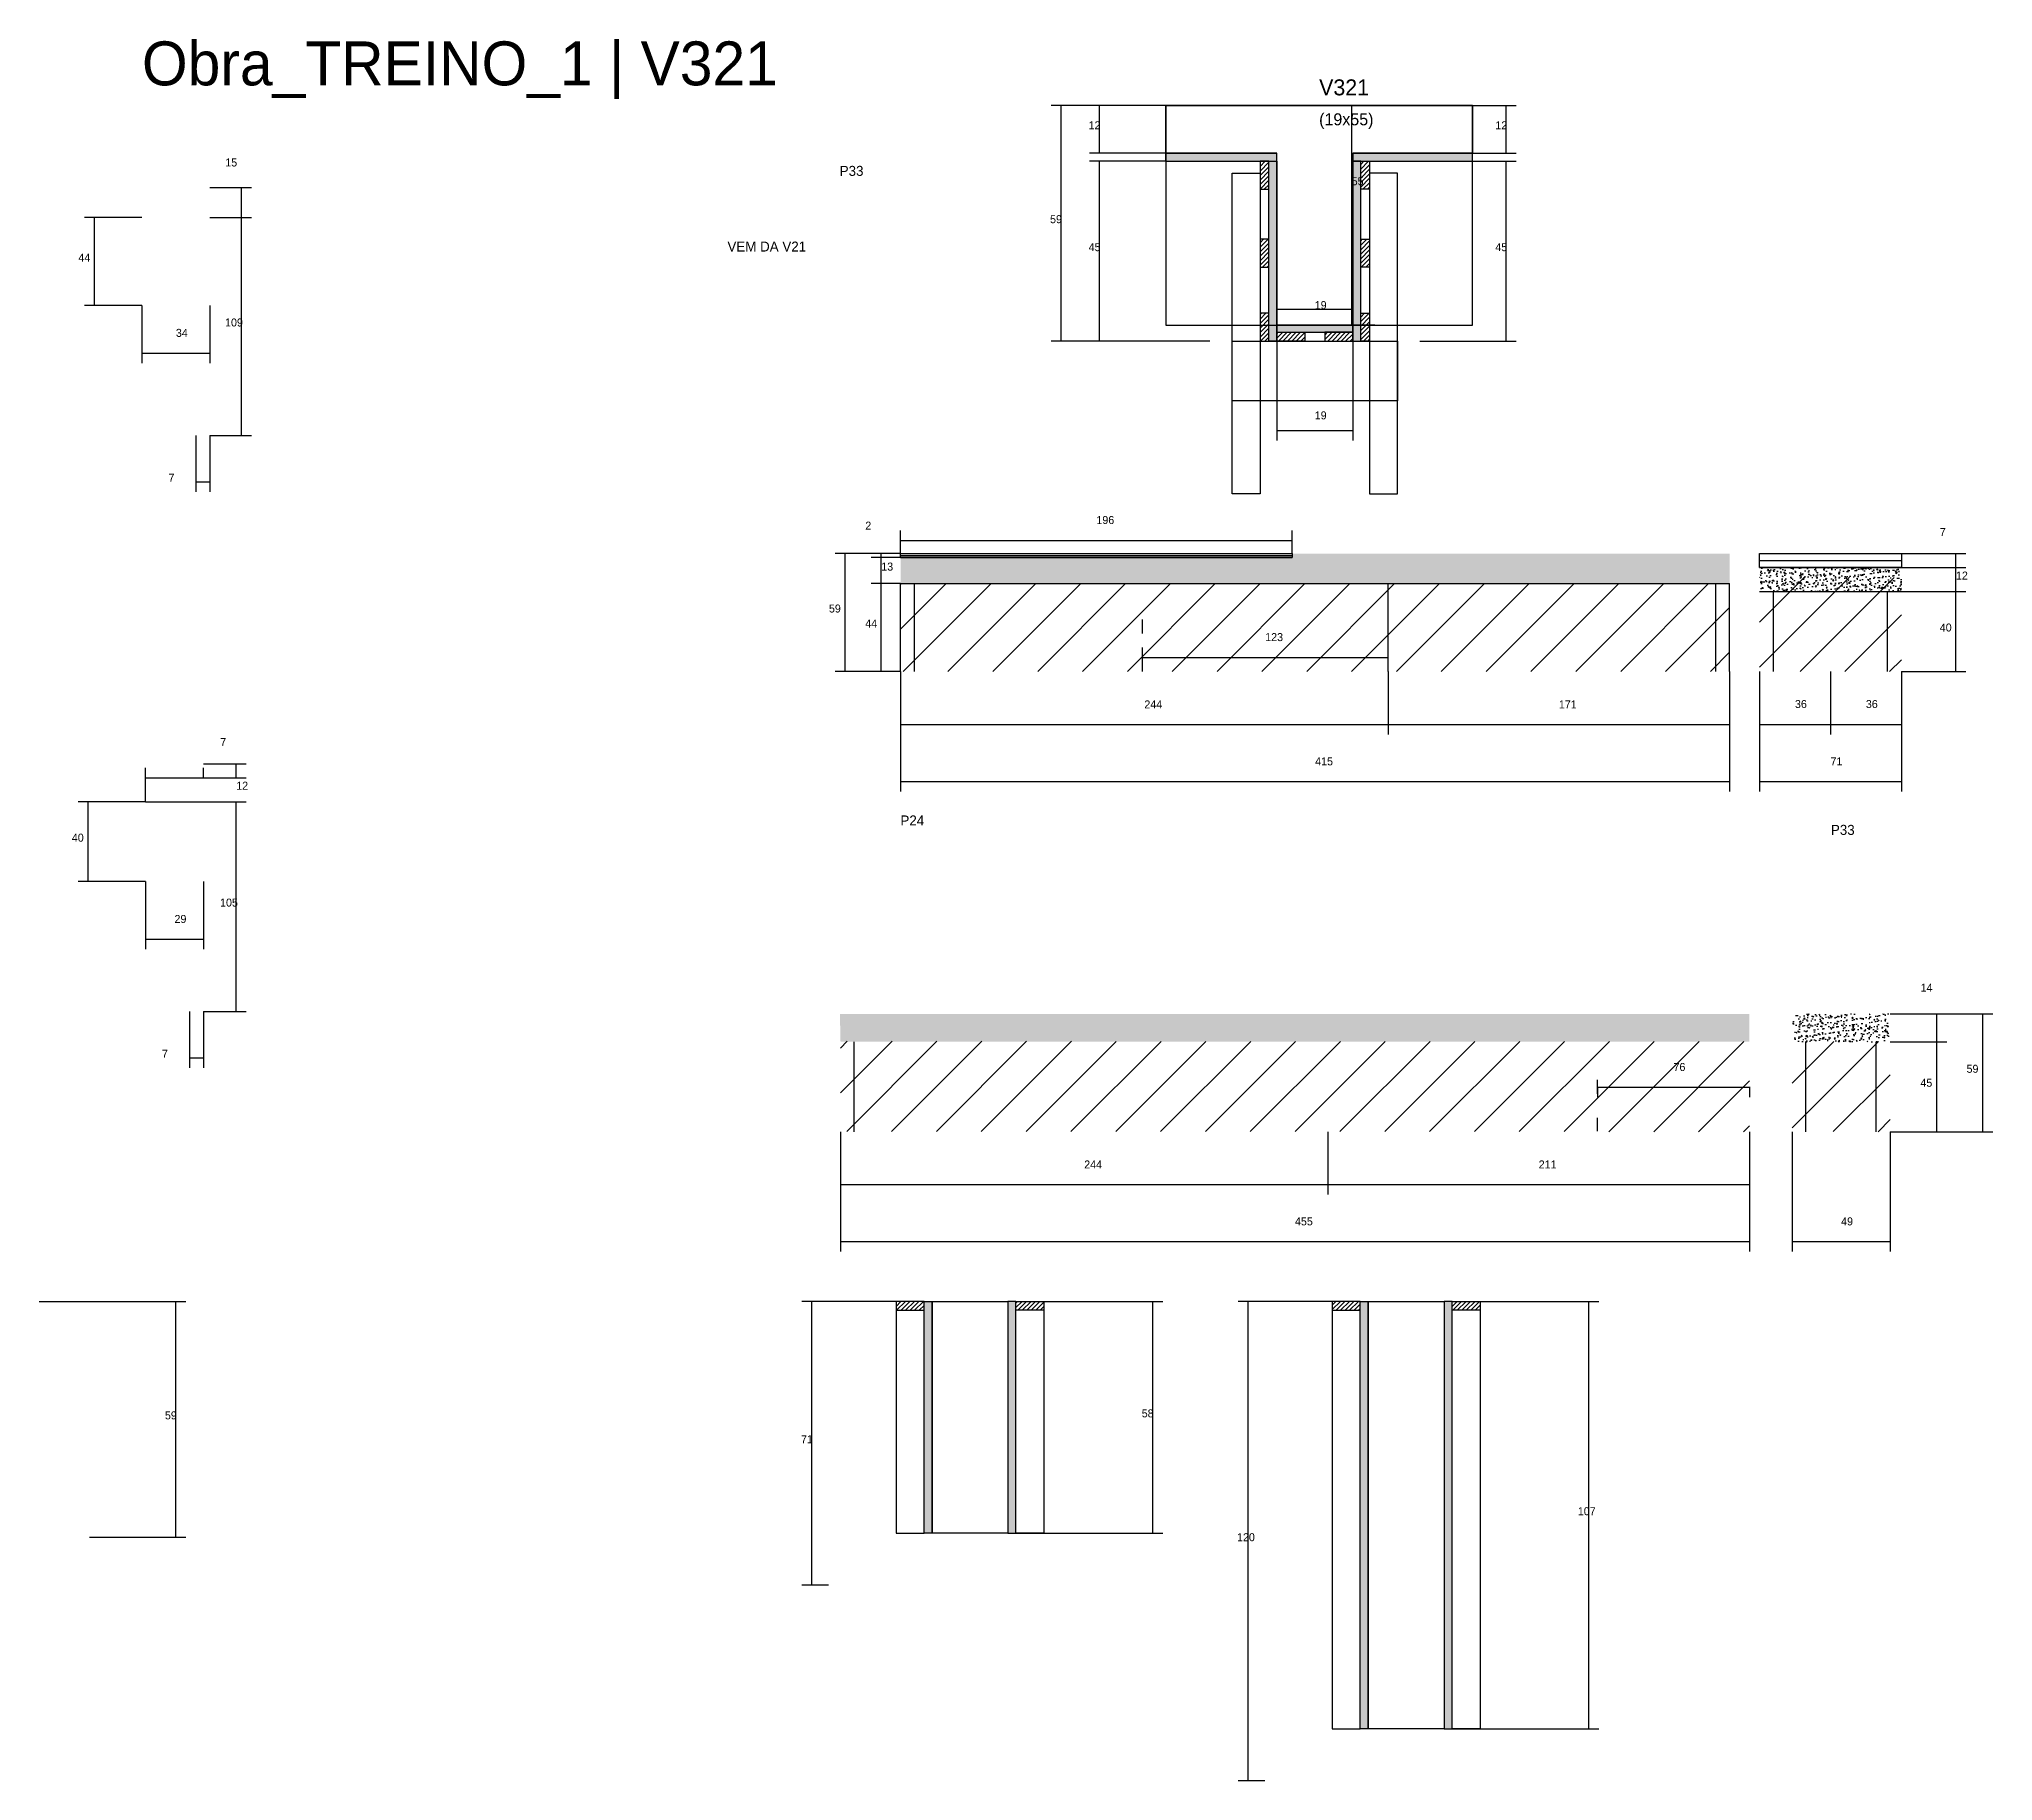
# Model space of a CAD drawing. Header units: metres. Extents: x -41 to 34800, y -36000 to 1848.
# Drawn here: x 29028 to 30007, y -909 to -37 of the extents above; entities that cross this region are included whole.
import ezdxf

# ---------------------------------------------------------------- set-up
doc = ezdxf.new("R2010")
doc.units = ezdxf.units.M
for name, color, linetype in [('CONCRETO', 251, 'Continuous'), ('COTA', 4, 'Continuous'), ('Cota Seção (2x)', 4, 'Continuous'), ('Hachura', 253, 'Continuous'), ('LABEL_ID', 3, 'Continuous'), ('Madeira', 126, 'Continuous'), ('NOMENCLATURA', 7, 'Continuous'), ('Painéis', 200, 'Continuous'), ('REAPROVEITAMENTO', 251, 'Continuous'), ('SARR_2.2x7', 40, 'Continuous'), ('SARR_3.5x7', 81, 'Continuous'), ('SARR_EDITAR', 141, 'Continuous'), ('Texto Seção', 7, 'Continuous')]:
    doc.layers.add(name, color=color, linetype=linetype)

msp = doc.modelspace()

# ---------------------------------------------------------------- texts
at = {"layer": 'COTA'}
for s, p in [('12', (29553.9, -82)), ('12', (29757.5, -82)), ('15', (29121.7, -100.6)), ('59', (29534.6, -129)), ('45', (29553.9, -143)), ('45', (29757.5, -143)), ('109', (29121.6, -180.7)), ('19', (29667.1, -227.2)), ('7', (29093.3, -258.4)), ('2', (29442.1, -282.4)), ('196', (29557.8, -279.6)), ('7', (29980, -285.6)), ('13', (29450.1, -302.9)), ('12', (29988.1, -307.4)), ('59', (29423.9, -323.9)), ('44', (29442.1, -331.4)), ('40', (29980, -333.4)), ('123', (29642.3, -338.2)), ('244', (29581.8, -371.9)), ('171', (29789.3, -371.9)), ('36', (29907.5, -371.7)), ('36', (29943, -371.7)), ('7', (29119.2, -390.7)), ('415', (29667.3, -400.4)), ('71', (29925.3, -400.4)), ('12', (29127.2, -412.6)), ('105', (29119.1, -471.1)), ('14', (29970.4, -513.7)), ('7', (29090, -546.8)), ('76', (29846.7, -553.4)), ('45', (29970.3, -561.3)), ('59', (29993.4, -554.3)), ('244', (29551.7, -602.2)), ('211', (29779.2, -602.2)), ('455', (29657.2, -630.7)), ('49', (29930.6, -630.7)), ('59', (29091.5, -727.8)), ('58', (29580.5, -726.8)), ('71', (29409.9, -739.8)), ('107', (29798.8, -775.8)), ('120', (29628.2, -788.8))]:
    msp.add_text(s, height=4, dxfattribs=at).set_placement(p)
at = {"layer": 'Cota Seção (2x)'}
for s, p in [('55', (29685.6, -110)), ('44', (29048.2, -148.2)), ('19', (29667.1, -172)), ('34', (29097, -185.9)), ('40', (29044.9, -438.6)), ('29', (29096.3, -479.3))]:
    msp.add_text(s, height=4, dxfattribs=at).set_placement(p)
at = {"layer": 'LABEL_ID'}
msp.add_text('Obra_TREINO_1 | V321', height=22, dxfattribs=at).set_placement((29080, -60))
at = {"layer": 'NOMENCLATURA'}
for s, p in [('P33', (29429.3, -105.3)), ('P24', (29459.7, -430.5)), ('P33', (29925.5, -435.2))]:
    msp.add_text(s, height=5, dxfattribs=at).set_placement(p)
at = {"layer": 'Texto Seção'}
for s, height, p in [('V321', 8, (29669.3, -65)), ('(19x55)', 6, (29669.3, -80)), ('VEM DA V21', 5, (29373.1, -143.2))]:
    msp.add_text(s, height=height, dxfattribs=at).set_placement(p)

# ---------------------------------------------------------------- hatches: boundary and pattern name
at = {"layer": 'COTA'}
h = msp.add_hatch(dxfattribs=at)
h.set_pattern_fill('AR-CONC', scale=0.03)
h.paths.add_polyline_path([(29655.8, -296.4), (29459.8, -296.4), (29459.8, -296.4), (29459.8, -309.4), (29459.8, -309.4), (29874.8, -309.4), (29874.8, -309.4), (29874.8, -294.4), (29874.8, -294.4), (29655.8, -294.4), (29655.8, -294.4), (29655.8, -296.4)])
h = msp.add_hatch(dxfattribs=at)
h.set_pattern_fill('AR-CONC', scale=0.03)
h.paths.add_polyline_path([(29960.8, -313.4), (29960.8, -301.4), (29960.8, -301.4), (29889.8, -301.4), (29889.8, -301.4), (29889.8, -313.4), (29889.8, -313.4), (29960.8, -313.4)])
h = msp.add_hatch(dxfattribs=at)
h.set_pattern_fill('AR-CONC', scale=0.03)
h.paths.add_polyline_path([(29884.7, -538.8), (29884.7, -524.8), (29884.7, -524.8), (29429.4, -524.8), (29429.4, -524.8), (29429.7, -538.8), (29429.7, -538.8), (29884.7, -538.8)])
h = msp.add_hatch(dxfattribs=at)
h.set_pattern_fill('AR-CONC', scale=0.03)
h.paths.add_polyline_path([(29955.1, -538.8), (29955.1, -524.8), (29955.1, -524.8), (29906.1, -524.8), (29906.1, -524.8), (29906.1, -538.8), (29906.1, -538.8), (29955.1, -538.8)])
at = {"layer": 'Hachura'}
h = msp.add_hatch(color=8, dxfattribs=at)
h.dxf.hatch_style = 1
h.paths.add_polyline_path([(29648.1, -98), (29648.1, -94), (29648.1, -94), (29592.5, -94), (29592.5, -94), (29592.5, -98), (29592.5, -98), (29648.1, -98)])
h = msp.add_hatch(color=8, dxfattribs=at)
h.dxf.hatch_style = 1
h.paths.add_polyline_path([(29746.1, -98), (29746.1, -94), (29746.1, -94), (29686.1, -94), (29686.1, -94), (29686.1, -98), (29686.1, -98), (29746.1, -98)])
h = msp.add_hatch(dxfattribs=at)
h.set_pattern_fill('ANSI31', scale=0.5)
h.paths.add_polyline_path([(29639.7, -112), (29644.1, -112), (29644.1, -112), (29644.1, -98), (29644.1, -98), (29639.7, -98), (29639.7, -98), (29639.7, -112)])
h = msp.add_hatch(color=8, dxfattribs=at)
h.dxf.hatch_style = 1
h.paths.add_polyline_path([(29644.1, -98), (29648.1, -98), (29648.1, -98), (29648.1, -188), (29648.1, -188), (29644.1, -188), (29644.1, -188), (29644.1, -98)])
h = msp.add_hatch(color=8, dxfattribs=at)
h.dxf.hatch_style = 1
h.paths.add_polyline_path([(29690.1, -98), (29686.1, -98), (29686.1, -98), (29686.1, -188), (29686.1, -188), (29690.1, -188), (29690.1, -188), (29690.1, -98)])
h = msp.add_hatch(dxfattribs=at)
h.set_pattern_fill('ANSI31', scale=0.5)
h.paths.add_polyline_path([(29694.5, -112), (29690.1, -112), (29690.1, -112), (29690.1, -98), (29690.1, -98), (29694.5, -98), (29694.5, -98), (29694.5, -112)])
h = msp.add_hatch(dxfattribs=at)
h.set_pattern_fill('ANSI31', scale=0.5)
h.paths.add_polyline_path([(29639.7, -151), (29644.1, -151), (29644.1, -151), (29644.1, -137), (29644.1, -137), (29639.7, -137), (29639.7, -137), (29639.7, -151)])
h = msp.add_hatch(dxfattribs=at)
h.set_pattern_fill('ANSI31', scale=0.5)
h.paths.add_polyline_path([(29694.5, -151), (29690.1, -151), (29690.1, -151), (29690.1, -137), (29690.1, -137), (29694.5, -137), (29694.5, -137), (29694.5, -151)])
h = msp.add_hatch(dxfattribs=at)
h.set_pattern_fill('ANSI31', scale=0.5)
h.paths.add_polyline_path([(29639.7, -188), (29644.1, -188), (29644.1, -188), (29644.1, -174), (29644.1, -174), (29639.7, -174), (29639.7, -174), (29639.7, -188)])
h = msp.add_hatch(dxfattribs=at)
h.set_pattern_fill('ANSI31', scale=0.5)
h.paths.add_polyline_path([(29694.5, -188), (29690.1, -188), (29690.1, -188), (29690.1, -174), (29690.1, -174), (29694.5, -174), (29694.5, -174), (29694.5, -188)])
h = msp.add_hatch(color=8, dxfattribs=at)
h.dxf.hatch_style = 1
h.paths.add_polyline_path([(29686.1, -183.6), (29686.1, -180), (29686.1, -180), (29648.1, -180), (29648.1, -180), (29648.1, -183.6), (29648.1, -183.6), (29686.1, -183.6)])
h = msp.add_hatch(dxfattribs=at)
h.set_pattern_fill('ANSI31', scale=0.5)
h.paths.add_polyline_path([(29648.1, -188), (29648.1, -183.6), (29648.1, -183.6), (29662.1, -183.6), (29662.1, -183.6), (29662.1, -188), (29662.1, -188), (29648.1, -188)])
h = msp.add_hatch(dxfattribs=at)
h.set_pattern_fill('ANSI31', scale=0.5)
h.paths.add_polyline_path([(29686.1, -188), (29686.1, -183.6), (29686.1, -183.6), (29672.1, -183.6), (29672.1, -183.6), (29672.1, -188), (29672.1, -188), (29686.1, -188)])
h = msp.add_hatch(dxfattribs=at)
h.set_pattern_fill('ANSI31', scale=0.5)
h.paths.add_polyline_path([(29471.5, -673.2), (29471.5, -668.8), (29471.5, -668.8), (29457.5, -668.8), (29457.5, -668.8), (29457.5, -673.2), (29457.5, -673.2), (29471.5, -673.2)])
h = msp.add_hatch(color=8, dxfattribs=at)
h.dxf.hatch_style = 1
h.paths.add_polyline_path([(29471.5, -784.8), (29475.5, -784.8), (29475.5, -784.8), (29475.5, -668.8), (29475.5, -668.8), (29471.5, -668.8), (29471.5, -668.8), (29471.5, -784.8)])
h = msp.add_hatch(color=8, dxfattribs=at)
h.dxf.hatch_style = 1
h.paths.add_polyline_path([(29513.5, -784.8), (29517.5, -784.8), (29517.5, -784.8), (29517.5, -668.8), (29517.5, -668.8), (29513.5, -668.8), (29513.5, -668.8), (29513.5, -784.8)])
h = msp.add_hatch(dxfattribs=at)
h.set_pattern_fill('ANSI31', scale=0.5)
h.paths.add_polyline_path([(29517.5, -673.2), (29517.5, -668.8), (29517.5, -668.8), (29531.5, -668.8), (29531.5, -668.8), (29531.5, -673.2), (29531.5, -673.2), (29517.5, -673.2)])
h = msp.add_hatch(dxfattribs=at)
h.set_pattern_fill('ANSI31', scale=0.5)
h.paths.add_polyline_path([(29689.9, -673.2), (29689.9, -668.8), (29689.9, -668.8), (29675.9, -668.8), (29675.9, -668.8), (29675.9, -673.2), (29675.9, -673.2), (29689.9, -673.2)])
h = msp.add_hatch(color=8, dxfattribs=at)
h.dxf.hatch_style = 1
h.paths.add_polyline_path([(29689.9, -882.8), (29693.9, -882.8), (29693.9, -882.8), (29693.9, -668.8), (29693.9, -668.8), (29689.9, -668.8), (29689.9, -668.8), (29689.9, -882.8)])
h = msp.add_hatch(color=8, dxfattribs=at)
h.dxf.hatch_style = 1
h.paths.add_polyline_path([(29731.9, -882.8), (29735.9, -882.8), (29735.9, -882.8), (29735.9, -668.8), (29735.9, -668.8), (29731.9, -668.8), (29731.9, -668.8), (29731.9, -882.8)])
h = msp.add_hatch(dxfattribs=at)
h.set_pattern_fill('ANSI31', scale=0.5)
h.paths.add_polyline_path([(29735.9, -673.2), (29735.9, -668.8), (29735.9, -668.8), (29749.9, -668.8), (29749.9, -668.8), (29749.9, -673.2), (29749.9, -673.2), (29735.9, -673.2)])
at = {"layer": 'REAPROVEITAMENTO'}
h = msp.add_hatch(dxfattribs=at)
h.set_pattern_fill('ANSI31', scale=5)
h.paths.add_polyline_path([(29874.8, -353.4), (29874.8, -309.4), (29874.8, -309.4), (29459.8, -309.4), (29459.8, -309.4), (29459.8, -353.4), (29459.8, -353.4), (29874.8, -353.4)])
h = msp.add_hatch(dxfattribs=at)
h.set_pattern_fill('ANSI31', scale=5)
h.paths.add_polyline_path([(29960.8, -353.5), (29960.8, -306.3), (29960.8, -306.3), (29889.8, -306.2), (29889.8, -306.2), (29889.8, -353.3), (29889.8, -353.3), (29960.8, -353.5)])
h = msp.add_hatch(dxfattribs=at)
h.set_pattern_fill('ANSI31', scale=5)
h.paths.add_polyline_path([(29884.7, -583.8), (29884.7, -538.7), (29884.7, -538.7), (29429.7, -538.5), (29429.7, -538.5), (29429.7, -583.7), (29429.7, -583.7), (29884.7, -583.8)])
h = msp.add_hatch(dxfattribs=at)
h.set_pattern_fill('ANSI31', scale=5)
h.paths.add_polyline_path([(29955.1, -583.8), (29955.1, -538.7), (29955.1, -538.7), (29906.1, -538.5), (29906.1, -538.5), (29906.1, -583.7), (29906.1, -583.7), (29955.1, -583.8)])

# ---------------------------------------------------------------- linework, layer by layer
at = {"layer": 'CONCRETO'}
for points in [[(29592.5, -94), (29592.5, -70), (29746.1, -70), (29746.1, -94), (29686.1, -94), (29686.1, -180), (29648.1, -180), (29648.1, -94)], [(29592.5, -180), (29746.1, -180), (29746.1, -70), (29592.5, -70)], [(29475.5, -668.8), (29475.5, -668.8), (29513.5, -668.8), (29513.5, -696.8), (29513.5, -696.8), (29513.5, -784.8), (29475.5, -784.8), (29475.5, -668.8)], [(29693.9, -668.8), (29693.9, -668.8), (29731.9, -668.8), (29731.9, -696.8), (29731.9, -696.8), (29731.9, -882.8), (29693.9, -882.8), (29693.9, -668.8)]]:
    msp.add_lwpolyline(points, close=True, dxfattribs=at)
at = {"layer": 'COTA'}
for p, q in [((29592.5, -70), (29535.1, -70)), ((29540.1, -188), (29540.1, -70)), ((29592.5, -70), (29554.4, -70)), ((29559.4, -94), (29559.4, -70)), ((29746.1, -70), (29768, -70)), ((29763, -94), (29763, -70)), ((29592.5, -94), (29554.4, -94)), ((29746.1, -94), (29768, -94)), ((29592.5, -98), (29554.4, -98)), ((29559.4, -188), (29559.4, -98)), ((29746.1, -98), (29768, -98)), ((29763, -188), (29763, -98)), ((29114, -111.2), (29134.8, -111.2)), ((29129.8, -126.2), (29129.8, -111.2)), ((29114, -126.2), (29134.8, -126.2)), ((29114, -126.2), (29134.8, -126.2)), ((29129.8, -235.2), (29129.8, -126.2)), ((29614.5, -188), (29535.1, -188)), ((29614.5, -188), (29554.4, -188)), ((29648.1, -188), (29648.1, -237.7)), ((29686.1, -188), (29686.1, -237.7)), ((29719.7, -188), (29768, -188)), ((29648.1, -232.7), (29686.1, -232.7)), ((29107, -235.2), (29107, -263.4)), ((29114, -235.2), (29134.8, -235.2)), ((29114, -235.2), (29114, -263.4)), ((29107, -258.4), (29114, -258.4)), ((29459.8, -294.4), (29459.8, -282.8)), ((29655.8, -294.4), (29655.8, -282.8)), ((29459.8, -287.8), (29655.8, -287.8)), ((29459.8, -294.4), (29427.1, -294.4)), ((29432.1, -353.4), (29432.1, -294.4)), ((29459.8, -294.4), (29445.1, -294.4)), ((29459.8, -296.4), (29445.1, -296.4)), ((29459.8, -296.4), (29445.1, -296.4)), ((29450.1, -296.4), (29450.1, -294.4)), ((29450.1, -309.4), (29450.1, -296.4)), ((29960.8, -294.4), (29993.1, -294.4)), ((29960.8, -301.4), (29993.1, -301.4)), ((29960.8, -301.4), (29993.1, -301.4)), ((29988.1, -301.4), (29988.1, -294.4)), ((29988.1, -313.4), (29988.1, -301.4)), ((29459.8, -309.4), (29445.1, -309.4)), ((29459.8, -309.4), (29445.1, -309.4)), ((29450.1, -353.4), (29450.1, -309.4)), ((29960.8, -313.4), (29993.1, -313.4)), ((29960.8, -313.4), (29993.1, -313.4)), ((29988.1, -353.4), (29988.1, -313.4)), ((29580.8, -346.4), (29580.8, -341.4)), ((29703.8, -346.4), (29703.8, -341.4)), ((29580.8, -346.4), (29703.8, -346.4)), ((29459.8, -353.4), (29427.1, -353.4)), ((29459.8, -353.4), (29445.1, -353.4)), ((29459.8, -353.4), (29459.8, -385)), ((29459.8, -353.4), (29459.8, -413.5)), ((29703.8, -353.4), (29703.8, -385)), ((29703.8, -353.4), (29703.8, -385)), ((29874.8, -353.4), (29874.8, -385)), ((29874.8, -353.4), (29874.8, -413.5)), ((29889.8, -353.4), (29889.8, -385)), ((29889.8, -353.4), (29889.8, -413.5)), ((29925.3, -353.4), (29925.3, -385)), ((29925.3, -353.4), (29925.3, -385)), ((29960.8, -353.4), (29960.8, -385)), ((29960.8, -353.4), (29960.8, -413.5)), ((29960.8, -353.4), (29993.1, -353.4)), ((29459.8, -380), (29703.8, -380)), ((29703.8, -380), (29874.8, -380)), ((29889.8, -380), (29925.3, -380)), ((29925.3, -380), (29960.8, -380)), ((29110.8, -399.6), (29132.2, -399.6)), ((29127.2, -406.6), (29127.2, -399.6)), ((29081.8, -418.6), (29081.8, -401.6)), ((29081.8, -406.6), (29110.8, -406.6)), ((29110.8, -406.6), (29110.8, -401.6)), ((29110.8, -406.6), (29132.2, -406.6)), ((29459.8, -408.5), (29874.8, -408.5)), ((29889.8, -408.5), (29960.8, -408.5)), ((29081.8, -418.6), (29132.2, -418.6)), ((29127.2, -523.6), (29127.2, -418.6)), ((29103.8, -523.6), (29103.8, -551.8)), ((29110.8, -523.6), (29132.2, -523.6)), ((29110.8, -523.6), (29110.8, -551.8)), ((29955.1, -524.8), (29983.5, -524.8)), ((29955.1, -524.8), (30006.6, -524.8)), ((29978.5, -538.8), (29978.5, -524.8)), ((30001.6, -583.8), (30001.6, -524.8)), ((29103.8, -546.8), (29110.8, -546.8)), ((29955.1, -538.8), (29983.5, -538.8)), ((29955.1, -538.8), (29983.5, -538.8)), ((29978.5, -583.8), (29978.5, -538.8)), ((29808.7, -561.3), (29808.7, -566.5)), ((29808.7, -561.5), (29884.7, -561.5)), ((29884.7, -561.3), (29884.7, -566.5)), ((29429.7, -583.8), (29429.7, -615.3)), ((29429.7, -583.8), (29429.7, -643.8)), ((29673.7, -583.8), (29673.7, -615.3)), ((29673.7, -583.8), (29673.7, -615.3)), ((29884.7, -583.8), (29884.7, -615.3)), ((29884.7, -583.8), (29884.7, -643.8)), ((29906.1, -583.8), (29906.1, -643.8)), ((29955.1, -583.8), (29983.5, -583.8)), ((29955.1, -583.8), (30006.6, -583.8)), ((29955.1, -583.8), (29955.1, -643.8)), ((29429.7, -610.3), (29673.7, -610.3)), ((29673.7, -610.3), (29884.7, -610.3)), ((29429.7, -638.8), (29884.7, -638.8)), ((29906.1, -638.8), (29955.1, -638.8)), ((29028.5, -668.8), (29102, -668.8)), ((29097, -786.8), (29097, -668.8)), ((29471.5, -668.8), (29410.4, -668.8)), ((29415.4, -810.8), (29415.4, -668.8)), ((29517.5, -668.8), (29591, -668.8)), ((29586, -784.8), (29586, -668.8)), ((29689.9, -668.8), (29628.7, -668.8)), ((29633.7, -908.8), (29633.7, -668.8)), ((29735.9, -668.8), (29809.3, -668.8)), ((29804.3, -882.8), (29804.3, -668.8)), ((29053.7, -786.8), (29102, -786.8)), ((29517.5, -784.8), (29591, -784.8)), ((29423.7, -810.8), (29410.4, -810.8)), ((29735.9, -882.8), (29809.3, -882.8)), ((29642.1, -908.8), (29628.7, -908.8))]:
    msp.add_line(p, q, dxfattribs=at)
at = {"layer": 'Cota Seção (2x)'}
for p, q in [((29697.1, -70), (29680.6, -70)), ((29685.6, -180), (29685.6, -70)), ((29080, -126.2), (29051.2, -126.2)), ((29056.2, -170.2), (29056.2, -126.2)), ((29080, -170.2), (29051.2, -170.2)), ((29080, -170.2), (29080, -199.1)), ((29114, -170.2), (29114, -199.1)), ((29648.1, -188), (29648.1, -167)), ((29648.1, -172), (29686.1, -172)), ((29686.1, -188), (29686.1, -167)), ((29697.1, -180), (29680.6, -180)), ((29080, -194.1), (29114, -194.1)), ((29081.8, -418.6), (29048, -418.6)), ((29053, -458.6), (29053, -418.6)), ((29081.8, -458.6), (29048, -458.6)), ((29081.8, -458.6), (29081.8, -492.4)), ((29110.8, -458.6), (29110.8, -492.4)), ((29081.8, -487.4), (29110.8, -487.4))]:
    msp.add_line(p, q, dxfattribs=at)
at = {"layer": 'Madeira'}
for points in [[(29639.7, -112), (29644.1, -112), (29644.1, -98), (29639.7, -98)], [(29694.5, -112), (29690.1, -112), (29690.1, -98), (29694.5, -98)], [(29639.7, -151), (29644.1, -151), (29644.1, -137), (29639.7, -137)], [(29694.5, -151), (29690.1, -151), (29690.1, -137), (29694.5, -137)], [(29639.7, -188), (29644.1, -188), (29644.1, -174), (29639.7, -174)], [(29694.5, -188), (29690.1, -188), (29690.1, -174), (29694.5, -174)], [(29648.1, -188), (29648.1, -183.6), (29662.1, -183.6), (29662.1, -188)], [(29686.1, -188), (29686.1, -183.6), (29672.1, -183.6), (29672.1, -188)], [(29471.5, -673.2), (29471.5, -668.8), (29457.5, -668.8), (29457.5, -673.2)], [(29471.5, -668.8), (29457.5, -668.8), (29457.5, -784.8), (29471.5, -784.8)], [(29517.5, -673.2), (29517.5, -668.8), (29531.5, -668.8), (29531.5, -673.2)], [(29517.5, -668.8), (29531.5, -668.8), (29531.5, -784.8), (29517.5, -784.8)], [(29689.9, -673.2), (29689.9, -668.8), (29675.9, -668.8), (29675.9, -673.2)], [(29689.9, -668.8), (29675.9, -668.8), (29675.9, -882.8), (29689.9, -882.8)], [(29735.9, -673.2), (29735.9, -668.8), (29749.9, -668.8), (29749.9, -673.2)], [(29735.9, -668.8), (29749.9, -668.8), (29749.9, -882.8), (29735.9, -882.8)]]:
    msp.add_lwpolyline(points, close=True, dxfattribs=at)
at = {"layer": 'Painéis'}
for p, q in [((29592.5, -94), (29648.1, -94)), ((29592.5, -98), (29592.5, -94)), ((29648.1, -98), (29648.1, -94)), ((29686.1, -94), (29746.1, -94)), ((29686.1, -98), (29686.1, -94)), ((29746.1, -98), (29746.1, -94)), ((29648.1, -188), (29648.1, -98)), ((29686.1, -188), (29686.1, -98)), ((29648.1, -180), (29686.1, -180)), ((29648.1, -183.6), (29648.1, -180)), ((29686.1, -183.6), (29686.1, -180)), ((29459.8, -294.4), (29655.8, -294.4)), ((29459.8, -296.4), (29655.8, -296.4)), ((29889.8, -294.4), (29960.8, -294.4)), ((29889.8, -301.4), (29960.8, -301.4)), ((29459.8, -309.4), (29874.8, -309.4)), ((29459.8, -353.4), (29459.8, -309.4)), ((29703.8, -353.4), (29703.8, -309.4)), ((29874.8, -353.4), (29874.8, -309.4)), ((29889.8, -313.4), (29960.8, -313.4))]:
    msp.add_line(p, q, dxfattribs=at)
for points in [[(29648.1, -98), (29648.1, -94), (29592.5, -94), (29592.5, -98)], [(29746.1, -98), (29746.1, -94), (29686.1, -94), (29686.1, -98)], [(29644.1, -98), (29648.1, -98), (29648.1, -188), (29644.1, -188)], [(29690.1, -98), (29686.1, -98), (29686.1, -188), (29690.1, -188)], [(29686.1, -183.6), (29686.1, -180), (29648.1, -180), (29648.1, -183.6)], [(29459.8, -294.4), (29655.8, -294.4), (29655.8, -296.4), (29459.8, -296.4)], [(29960.8, -301.4), (29889.8, -301.4), (29889.8, -294.4), (29960.8, -294.4)], [(29471.5, -668.8), (29475.5, -668.8), (29475.5, -784.8), (29471.5, -784.8)], [(29517.5, -668.8), (29513.5, -668.8), (29513.5, -784.8), (29517.5, -784.8)], [(29689.9, -668.8), (29693.9, -668.8), (29693.9, -882.8), (29689.9, -882.8)], [(29735.9, -668.8), (29731.9, -668.8), (29731.9, -882.8), (29735.9, -882.8)]]:
    msp.add_lwpolyline(points, close=True, dxfattribs=at)
at = {"layer": 'SARR_2.2x7'}
for p, q in [((29889.8, -297.9), (29960.8, -297.9)), ((29466.8, -353.4), (29466.8, -309.4)), ((29867.9, -353.4), (29867.9, -309.4)), ((29896.7, -353.4), (29896.7, -313.4)), ((29953.8, -353.4), (29953.8, -313.4)), ((29580.8, -334.4), (29580.8, -327.4)), ((29580.8, -353.4), (29580.8, -346.4)), ((29436.6, -583.8), (29436.6, -538.8)), ((29913, -583.8), (29913, -538.8)), ((29948.1, -583.8), (29948.1, -538.8)), ((29808.7, -564.8), (29808.7, -557.8)), ((29808.7, -583.5), (29808.7, -576.8))]:
    msp.add_line(p, q, dxfattribs=at)
at = {"layer": 'SARR_3.5x7'}
for points in [[(29625.7, -104), (29639.7, -104), (29639.7, -264.5), (29625.7, -264.5)], [(29708.5, -104), (29694.5, -104), (29694.5, -264.5), (29708.5, -264.5)], [(29625.7, -188), (29708.5, -188), (29708.5, -218), (29625.7, -218)]]:
    msp.add_lwpolyline(points, close=True, dxfattribs=at)
at = {"layer": 'SARR_EDITAR'}
msp.add_line((29459.8, -295.4), (29655.8, -295.4), dxfattribs=at)

msp.set_redraw_order([(e.dxf.handle, doc.entitydb.next_handle()) for e in msp.query("TEXT MTEXT ATTDEF DIMENSION ARC_DIMENSION")])  # texts and dimensions are drawn at this point

doc.saveas('drawing.dxf')
